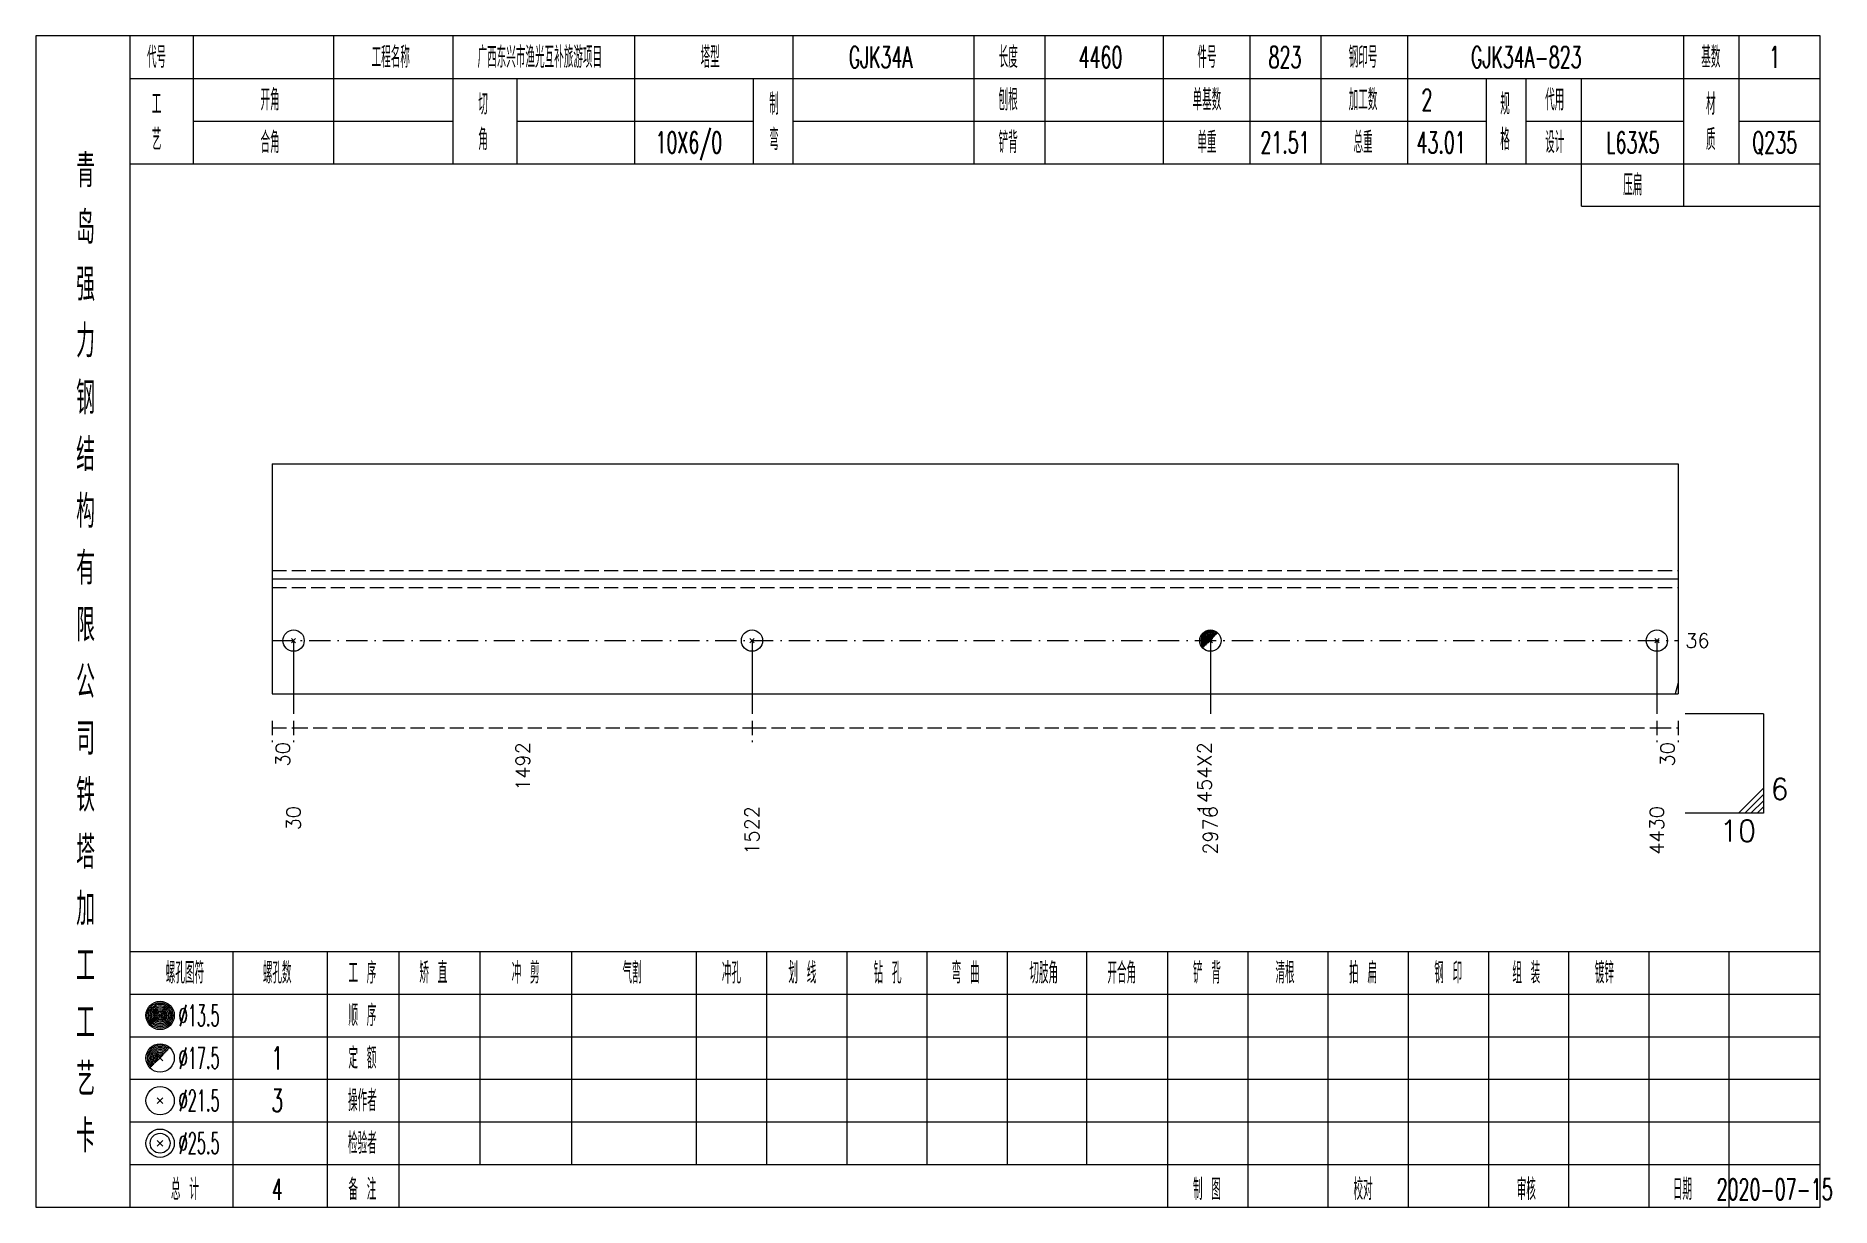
# Model space of a CAD drawing. Extents: x 0 to 2606, y -377 to 6479.
# Drawn here: x 784.2 to 1037.1, y 2800 to 2965 of the extents above; entities that cross this region are included whole.
import ezdxf
from ezdxf.enums import TextEntityAlignment as Align

# ---------------------------------------------------------------- set-up
doc = ezdxf.new("R2010")
doc.units = 0
doc.header["$MEASUREMENT"] = 0
doc.linetypes.add('一点画线', pattern=[5.2, 3, -1, 0.2, -1])
doc.linetypes.add('虚线', pattern=[2.75, 2, -0.75])
doc.layers.get('0').update_dxf_attribs({"linetype": 'CONTINUOUS', "lineweight": 25})
doc.layers.add('1', color=7, linetype='CONTINUOUS', lineweight=25)
doc.layers.add('4', color=7, linetype='CONTINUOUS', lineweight=25)
doc.styles.get("Standard").update_dxf_attribs({"font": 'simplex.shx', "width": 0.7, "height": 3, "bigfont": 'gbhzfs.shx'})

msp = doc.modelspace()

# ---------------------------------------------------------------- texts
at = {"color": 7, "linetype": 'Continuous', "lineweight": 13}
msp.add_text('36', height=2, dxfattribs=at).set_placement((1016.6, 2879.81), align=Align.MIDDLE_LEFT)
at = {"color": 8, "linetype": 'Continuous', "lineweight": 9}
for s, p in [('30', (819, 2865.5)), ('1492', (852.8, 2865.5)), ('1454X2', (948.85, 2865.5)), ('30', (1014.1, 2865.5))]:
    msp.add_text(s, height=2, rotation=90, dxfattribs=at).set_placement(p, align=Align.MIDDLE_RIGHT)
at = {"color": 7, "linetype": 'Continuous', "lineweight": 13}
msp.add_text('6', height=3, dxfattribs=at).set_placement((1028.6, 2856.5), align=Align.BOTTOM_LEFT)
msp.add_text('10', height=3, dxfattribs=at).set_placement((1026.6, 2854.5), align=Align.TOP_RIGHT)
at = {"layer": '1', "color": 7, "linetype": 'Continuous', "lineweight": 13}
for s, p in [('30', (820.5, 2856.5)), ('1522', (885.1, 2856.5)), ('2976', (949.69, 2856.5)), ('4430', (1012.6, 2856.5))]:
    msp.add_text(s, height=2, rotation=90, dxfattribs=at).set_placement(p, align=Align.MIDDLE_RIGHT)
at = {"layer": '4', "color": 1, "linetype": 'Continuous', "lineweight": 13}
for s, height, width, p in [('代号', 3, 0.6, (801.2, 2962)), ('工程名称', 3, 0.6, (834.2, 2962)), ('广西东兴市渔光互补旅游项目', 3, 0.6, (855.2, 2962)), ('塔型', 3, 0.6, (879.2, 2962)), ('GJK34A', 3, 0.6, (903.2, 2962)), ('长度', 3, 0.6, (921.2, 2962)), ('4460', 3, 0.6, (934.2, 2962)), ('件号', 3, 0.6, (949.2, 2962)), ('823', 3, 0.6, (960.2, 2962)), ('钢印号', 3, 0.6, (971.2, 2962)), ('GJK34A-823', 3, 0.6, (994.2, 2962)), ('基数', 3, 0.6, (1020.2, 2962)), ('1', 3, 0.6, (1029.2, 2962)), ('开角', 3, 0.6, (817.2, 2956)), ('切', 3, 0.6, (847.2, 2955.4)), ('制', 3, 0.6, (888.2, 2955.4)), ('刨根', 3, 0.6, (921.2, 2956)), ('单基数', 3, 0.6, (949.2, 2956)), ('加工数', 3, 0.6, (971.2, 2956)), ('2', 3, 0.6, (980.2, 2956)), ('规', 3, 0.6, (991.2, 2955.4)), ('代用', 3, 0.6, (998.2, 2956)), ('材', 3, 0.6, (1020.2, 2955.4)), ('工', 3, 0.6, (801.2, 2955.4)), ('艺', 3, 0.6, (801.2, 2950.4)), ('角', 3, 0.6, (847.2, 2950.4)), ('10X6/0', 3, 0.6, (876.2, 2950)), ('弯', 3, 0.6, (888.2, 2950.4)), ('格', 3, 0.6, (991.2, 2950.4)), ('质', 3, 0.6, (1020.2, 2950.4)), ('合角', 3, 0.6, (817.2, 2950)), ('铲背', 3, 0.6, (921.2, 2950)), ('单重', 3, 0.6, (949.2, 2950)), ('21.51', 3, 0.6, (960.2, 2950)), ('总重', 3, 0.6, (971.2, 2950)), ('43.01', 3, 0.6, (982.2, 2950)), ('设计', 3, 0.6, (998.2, 2950)), ('L63X5', 3, 0.6, (1009.2, 2950)), ('Q235', 3, 0.6, (1029.2, 2950)), ('青', 4.6, 0.8, (791.2, 2946)), ('压扁', 3, 0.6, (1009.2, 2944)), ('岛', 4.6, 0.8, (791.2, 2938)), ('强', 4.6, 0.8, (791.2, 2930)), ('力', 4.6, 0.8, (791.2, 2922)), ('钢', 4.6, 0.8, (791.2, 2914)), ('结', 4.6, 0.8, (791.2, 2906)), ('构', 4.6, 0.8, (791.2, 2898)), ('有', 4.6, 0.8, (791.2, 2890)), ('限', 4.6, 0.8, (791.2, 2882)), ('公', 4.6, 0.8, (791.2, 2874)), ('司', 4.6, 0.8, (791.2, 2866)), ('铁', 4.6, 0.8, (791.2, 2858)), ('塔', 4.6, 0.8, (791.2, 2850)), ('加', 4.6, 0.8, (791.2, 2842)), ('工', 4.6, 0.8, (791.2, 2834)), ('螺孔图符', 3, 0.6, (805.2, 2833)), ('螺孔数', 3, 0.6, (818.2, 2833)), ('工 序', 3, 0.6, (830.2, 2833)), ('矫 直', 3, 0.6, (840.2, 2833)), ('冲 剪', 3, 0.6, (853.2, 2833)), ('气割', 3, 0.6, (868.2, 2833)), ('冲孔', 3, 0.6, (882.2, 2833)), ('划 线', 3, 0.6, (892.2, 2833)), ('钻 孔', 3, 0.6, (904.2, 2833)), ('弯 曲', 3, 0.6, (915.2, 2833)), ('切肢角', 3, 0.6, (926.2, 2833)), ('开合角', 3, 0.6, (937.2, 2833)), ('铲 背', 3, 0.6, (949.2, 2833)), ('清根', 3, 0.6, (960.2, 2833)), ('拍 扁', 3, 0.6, (971.2, 2833)), ('钢 印', 3, 0.6, (983.2, 2833)), ('组 装', 3, 0.6, (994.2, 2833)), ('镀锌', 3, 0.6, (1005.2, 2833)), ('工', 4.6, 0.8, (791.2, 2826)), ('%%C13.5', 3, 0.5, (807.2, 2827)), ('顺 序', 3, 0.6, (830.2, 2827)), ('艺', 4.6, 0.8, (791.2, 2818)), ('%%C17.5', 3, 0.5, (807.2, 2821)), ('1', 3.2, 0.6, (818.2, 2821)), ('定 额', 3, 0.6, (830.2, 2821)), ('%%C21.5', 3, 0.5, (807.2, 2815)), ('3', 3.2, 0.6, (818.2, 2815)), ('操作者', 3, 0.6, (830.2, 2815)), ('卡', 4.6, 0.8, (791.2, 2810)), ('%%C25.5', 3, 0.5, (807.2, 2809)), ('检验者', 3, 0.6, (830.2, 2809)), ('总 计', 3, 0.6, (805.2, 2802.5)), ('4', 3, 0.6, (818.2, 2802.5)), ('备 注', 3, 0.6, (830.2, 2802.5)), ('制 图', 3, 0.6, (949.2, 2802.5)), ('校对', 3, 0.6, (971.2, 2802.5)), ('审核', 3, 0.6, (994.2, 2802.5)), ('日期', 3, 0.6, (1016.2, 2802.5)), ('2020-07-15', 3, 0.6, (1029.2, 2802.5))]:
    msp.add_text(s, height=height, dxfattribs=dict(at, width=width)).set_placement(p, align=Align.MIDDLE_CENTER)

# ---------------------------------------------------------------- linework, layer by layer
at = {"color": 7, "linetype": 'Continuous', "lineweight": 18}
for p, q in [((817.5, 2904.69), (817.5, 2872.31)), ((817.5, 2904.69), (1015.6, 2904.69)), ((1015.6, 2904.69), (1015.6, 2872.31)), ((817.5, 2888.5), (1015.6, 2888.5))]:
    msp.add_line(p, q, dxfattribs=at)
at = {"color": 1, "linetype": '虚线', "lineweight": 18}
for p, q in [((817.5, 2889.69), (1015.6, 2889.69)), ((817.5, 2887.31), (1015.6, 2887.31))]:
    msp.add_line(p, q, dxfattribs=at)
at = {"color": 3, "linetype": '一点画线', "lineweight": 13}
msp.add_line((817.5, 2879.81), (1015.6, 2879.81), dxfattribs=at)
at = {"color": 7, "linetype": 'Continuous', "lineweight": 13}
for p, q in [((820.5, 2879.81), (820.5, 2869.5)), ((885.1, 2879.81), (885.1, 2869.5)), ((949.69, 2879.81), (949.69, 2869.5)), ((1012.6, 2879.81), (1012.6, 2869.5)), ((1015.6, 2873.85), (1015.16, 2872.31)), ((1027.6, 2869.5), (1016.6, 2869.5)), ((1027.6, 2869.5), (1027.6, 2855.5)), ((1024.1, 2855.5), (1027.6, 2859)), ((1024.97, 2855.5), (1027.6, 2858.12)), ((1025.85, 2855.5), (1027.6, 2857.25)), ((1026.72, 2855.5), (1027.6, 2856.38)), ((1027.6, 2855.5), (1016.6, 2855.5))]:
    msp.add_line(p, q, dxfattribs=at)
at = {"color": 8, "linetype": '虚线', "lineweight": 9}
for p, q in [((817.5, 2868.5), (817.5, 2865.5)), ((820.5, 2868.5), (820.5, 2865.5)), ((820.5, 2868.5), (820.5, 2865.5)), ((885.1, 2868.5), (885.1, 2865.5)), ((885.1, 2868.5), (885.1, 2865.5)), ((1012.6, 2868.5), (1012.6, 2865.5)), ((1012.6, 2868.5), (1012.6, 2865.5)), ((1015.6, 2868.5), (1015.6, 2865.5)), ((817.5, 2867.5), (820.5, 2867.5)), ((820.5, 2867.5), (885.1, 2867.5)), ((885.1, 2867.5), (1012.6, 2867.5)), ((1012.6, 2867.5), (1015.6, 2867.5))]:
    msp.add_line(p, q, dxfattribs=at)
at = {"layer": '1', "color": 7, "linetype": 'Continuous', "lineweight": 13}
for p, q in [((820.2, 2879.51), (820.8, 2880.11)), ((820.8, 2879.51), (820.2, 2880.11)), ((884.8, 2879.51), (885.4, 2880.11)), ((885.4, 2879.51), (884.8, 2880.11)), ((1012.3, 2879.51), (1012.9, 2880.11)), ((1012.9, 2879.51), (1012.3, 2880.11))]:
    msp.add_line(p, q, dxfattribs=at)
at = {"layer": '1', "color": 7, "linetype": 'Continuous', "lineweight": 0}
for p, q in [((949.39, 2879.51), (949.99, 2880.11)), ((949.39, 2880.11), (949.99, 2879.51))]:
    msp.add_line(p, q, dxfattribs=at)
at = {"layer": '1', "color": 7, "linetype": 'Continuous', "lineweight": 18}
msp.add_line((817.5, 2872.31), (1015.6, 2872.31), dxfattribs=at)
at = {"layer": '1', "color": 7, "linetype": 'Continuous', "lineweight": 13}
for centre in [(820.5, 2879.81), (885.1, 2879.81), (949.69, 2879.81), (1012.6, 2879.81)]:
    msp.add_circle(centre, 1.5, dxfattribs=at)
for radius in [1.35, 1.2, 1.05, 0.9, 0.75, 0.6, 0.45, 0.3, 0.15]:
    msp.add_arc((949.69, 2879.81), radius, 45, 225, dxfattribs=at)
at = {"layer": '4', "color": 1, "linetype": 'Continuous', "lineweight": 18}
for p, q in [((797.5, 2800), (797.5, 2965)), ((806.4, 2947), (806.4, 2965)), ((826.2, 2947), (826.2, 2965)), ((843, 2947), (843, 2965)), ((868.6, 2947), (868.6, 2965)), ((890.9, 2947), (890.9, 2965)), ((916.4, 2947), (916.4, 2965)), ((926.4, 2947), (926.4, 2965)), ((943.1, 2947), (943.1, 2965)), ((955.3, 2947), (955.3, 2965)), ((965.3, 2947), (965.3, 2965)), ((977.5, 2947), (977.5, 2965)), ((1016.4, 2941), (1016.4, 2965)), ((1024.2, 2947), (1024.2, 2965)), ((797.5, 2959), (1035.6, 2959)), ((852, 2947), (852, 2959)), ((885.3, 2947), (885.3, 2959)), ((988.6, 2947), (988.6, 2959)), ((994.2, 2947), (994.2, 2959)), ((1002, 2941), (1002, 2959)), ((806.4, 2953), (843, 2953)), ((852, 2953), (885.3, 2953)), ((890.9, 2953), (988.6, 2953)), ((994.2, 2953), (1016.4, 2953)), ((1024.2, 2953), (1035.6, 2953)), ((797.5, 2947), (1035.6, 2947)), ((1002, 2941), (1035.6, 2941)), ((797.5, 2836), (1035.6, 2836)), ((812, 2800), (812, 2836)), ((825.3, 2800), (825.3, 2836)), ((835.4, 2800), (835.4, 2836)), ((846.8, 2806), (846.8, 2836)), ((859.7, 2806), (859.7, 2836)), ((877.3, 2806), (877.3, 2836)), ((887.2, 2806), (887.2, 2836)), ((898.5, 2806), (898.5, 2836)), ((909.8, 2806), (909.8, 2836)), ((921.1, 2806), (921.1, 2836)), ((932.3, 2806), (932.3, 2836)), ((943.7, 2806), (943.7, 2836)), ((955, 2806), (955, 2836)), ((966.3, 2806), (966.3, 2836)), ((977.6, 2806), (977.6, 2836)), ((988.9, 2806), (988.9, 2836)), ((1000.2, 2806), (1000.2, 2836)), ((1011.5, 2806), (1011.5, 2836)), ((1022.8, 2806), (1022.8, 2836)), ((797.5, 2830), (1035.6, 2830)), ((797.5, 2824), (1035.6, 2824)), ((797.5, 2818), (1035.6, 2818)), ((797.5, 2812), (1035.6, 2812)), ((797.5, 2806), (1035.6, 2806)), ((943.7, 2800), (943.7, 2806)), ((955, 2800), (955, 2806)), ((966.3, 2800), (966.3, 2806)), ((977.6, 2800), (977.6, 2806)), ((988.9, 2800), (988.9, 2806)), ((1000.2, 2800), (1000.2, 2806)), ((1011.5, 2800), (1011.5, 2806)), ((1022.8, 2800), (1022.8, 2806))]:
    msp.add_line(p, q, dxfattribs=at)
at = {"layer": '4', "color": 7, "linetype": 'Continuous', "lineweight": 13}
for p, q in [((801.5, 2826.8), (801.9, 2827.2)), ((801.9, 2826.8), (801.5, 2827.2)), ((801.3, 2814.6), (802.1, 2815.4)), ((802.1, 2814.6), (801.3, 2815.4)), ((801.3, 2808.6), (802.1, 2809.4)), ((802.1, 2808.6), (801.3, 2809.4))]:
    msp.add_line(p, q, dxfattribs=at)
at = {"layer": '4', "color": 7, "linetype": 'Continuous', "lineweight": 0}
for p, q in [((801.3, 2820.6), (802.1, 2821.4)), ((801.3, 2821.4), (802.1, 2820.6))]:
    msp.add_line(p, q, dxfattribs=at)
at = {"layer": '4', "color": 1, "linetype": 'Continuous', "lineweight": 18}
msp.add_lwpolyline([(784.2, 2965), (784.2, 2800), (1035.6, 2800), (1035.6, 2965)], close=True, dxfattribs=at)
at = {"layer": '4', "color": 7, "linetype": 'Continuous', "lineweight": 13}
for centre, radius in [((801.7, 2827), 2), ((801.7, 2827), 1.8), ((801.7, 2827), 1.6), ((801.7, 2827), 1.4), ((801.7, 2827), 1.2), ((801.7, 2827), 1), ((801.7, 2827), 0.8), ((801.7, 2827), 0.6), ((801.7, 2827), 0.4), ((801.7, 2827), 0.2), ((801.7, 2821), 2), ((801.7, 2815), 2), ((801.7, 2809), 2), ((801.7, 2809), 1.4)]:
    msp.add_circle(centre, radius, dxfattribs=at)
for radius in [1.8, 1.6, 1.4, 1.2, 1, 0.8, 0.6, 0.4, 0.2]:
    msp.add_arc((801.7, 2821), radius, 45, 225, dxfattribs=at)

msp.set_redraw_order([(e.dxf.handle, doc.entitydb.next_handle()) for e in msp.query("TEXT MTEXT ATTDEF DIMENSION ARC_DIMENSION")])  # texts and dimensions are drawn at this point

doc.saveas('drawing.dxf')
